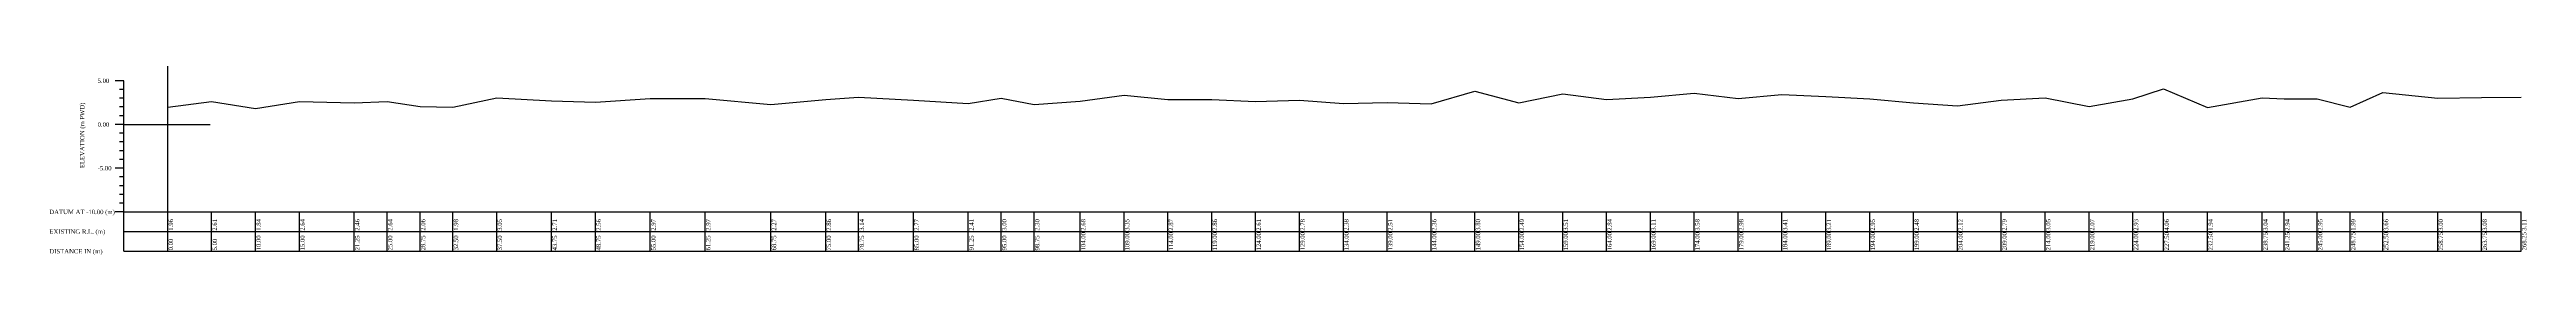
# Model space of a CAD drawing. Header units: metres. Extents: x -148477 to 168932, y -55673 to -2736.
# Drawn here: x -9179.1 to -8896.7, y -18105.9 to -18084.3 of the extents above; entities that cross this region are included whole.
import ezdxf

# ---------------------------------------------------------------- set-up
doc = ezdxf.new("R2010")
doc.units = ezdxf.units.M
doc.styles.add('liza', font='times.ttf', dxfattribs={"height": 2})

msp = doc.modelspace()

# ---------------------------------------------------------------- linework, layer by layer
at = {"color": 6, "linetype": 'Continuous', "lineweight": -3, "ltscale": 0.5}
for p, q in [((-9170.5994, -18085.9743), (-9171.5994, -18085.9743)), ((-9170.5994, -18105.4743), (-9170.5994, -18085.9743)), ((-9165.5994, -18105.4743), (-9165.5994, -18084.3006)), ((-9170.5994, -18086.9743), (-9171.0994, -18086.9743)), ((-9170.5994, -18087.9743), (-9171.0994, -18087.9743)), ((-9170.5994, -18088.9743), (-9171.0994, -18088.9743)), ((-9170.5994, -18090.9743), (-9171.5994, -18090.9743)), ((-9170.5994, -18089.9743), (-9171.0994, -18089.9743)), ((-9170.5994, -18091.9743), (-9171.0994, -18091.9743)), ((-9170.5994, -18090.9743), (-9160.7518, -18090.9743)), ((-9170.5994, -18092.9743), (-9171.0994, -18092.9743)), ((-9170.5994, -18093.9743), (-9171.0994, -18093.9743)), ((-9170.5994, -18094.9743), (-9171.0994, -18094.9743)), ((-9170.5994, -18095.9743), (-9171.5994, -18095.9743)), ((-9170.5994, -18096.9743), (-9171.0994, -18096.9743)), ((-9170.5994, -18097.9743), (-9171.0994, -18097.9743)), ((-9170.5994, -18098.9743), (-9171.0994, -18098.9743)), ((-9170.5994, -18099.9743), (-9171.0994, -18099.9743)), ((-9170.5994, -18100.9743), (-9171.5994, -18100.9743)), ((-9170.5994, -18100.9743), (-8897.3494, -18100.9743)), ((-9170.5994, -18103.2243), (-8897.3494, -18103.2243)), ((-9165.5994, -18105.4743), (-9165.5994, -18100.9743)), ((-9160.5994, -18105.4743), (-9160.5994, -18100.9743)), ((-9155.5994, -18105.4743), (-9155.5994, -18100.9743)), ((-9150.5994, -18105.4743), (-9150.5994, -18100.9743)), ((-9144.3494, -18105.4743), (-9144.3494, -18100.9743)), ((-9140.5994, -18105.4743), (-9140.5994, -18100.9743)), ((-9136.8494, -18105.4743), (-9136.8494, -18100.9743)), ((-9133.0994, -18105.4743), (-9133.0994, -18100.9743)), ((-9128.0994, -18105.4743), (-9128.0994, -18100.9743)), ((-9121.8494, -18105.4743), (-9121.8494, -18100.9743)), ((-9116.8494, -18105.4743), (-9116.8494, -18100.9743)), ((-9110.5994, -18105.4743), (-9110.5994, -18100.9743)), ((-9104.3494, -18105.4743), (-9104.3494, -18100.9743)), ((-9096.8494, -18105.4743), (-9096.8494, -18100.9743)), ((-9090.5994, -18105.4743), (-9090.5994, -18100.9743)), ((-9086.8494, -18105.4743), (-9086.8494, -18100.9743)), ((-9080.5994, -18105.4743), (-9080.5994, -18100.9743)), ((-9074.3494, -18105.4743), (-9074.3494, -18100.9743)), ((-9070.5994, -18105.4743), (-9070.5994, -18100.9743)), ((-9066.8494, -18105.4743), (-9066.8494, -18100.9743)), ((-9061.5994, -18105.4743), (-9061.5994, -18100.9743)), ((-9056.5994, -18105.4743), (-9056.5994, -18100.9743)), ((-9051.5994, -18105.4743), (-9051.5994, -18100.9743)), ((-9046.5994, -18105.4743), (-9046.5994, -18100.9743)), ((-9041.5994, -18105.4743), (-9041.5994, -18100.9743)), ((-9036.5994, -18105.4743), (-9036.5994, -18100.9743)), ((-9031.5994, -18105.4743), (-9031.5994, -18100.9743)), ((-9026.5994, -18105.4743), (-9026.5994, -18100.9743)), ((-9021.5994, -18105.4743), (-9021.5994, -18100.9743)), ((-9016.5994, -18105.4743), (-9016.5994, -18100.9743)), ((-9011.5994, -18105.4743), (-9011.5994, -18100.9743)), ((-9006.5994, -18105.4743), (-9006.5994, -18100.9743)), ((-9001.5994, -18105.4743), (-9001.5994, -18100.9743)), ((-8996.5994, -18105.4743), (-8996.5994, -18100.9743)), ((-8991.5994, -18105.4743), (-8991.5994, -18100.9743)), ((-8986.5994, -18105.4743), (-8986.5994, -18100.9743)), ((-8981.5994, -18105.4743), (-8981.5994, -18100.9743)), ((-8976.5994, -18105.4743), (-8976.5994, -18100.9743)), ((-8971.5994, -18105.4743), (-8971.5994, -18100.9743)), ((-8966.5994, -18105.4743), (-8966.5994, -18100.9743)), ((-8961.5994, -18105.4743), (-8961.5994, -18100.9743)), ((-8956.5994, -18105.4743), (-8956.5994, -18100.9743)), ((-8951.5994, -18105.4743), (-8951.5994, -18100.9743)), ((-8946.5994, -18105.4743), (-8946.5994, -18100.9743)), ((-8941.5994, -18105.4743), (-8941.5994, -18100.9743)), ((-8938.0994, -18105.4743), (-8938.0994, -18100.9743)), ((-8933.0994, -18105.4743), (-8933.0994, -18100.9743)), ((-8926.8494, -18105.4743), (-8926.8494, -18100.9743)), ((-8924.3494, -18105.4743), (-8924.3494, -18100.9743)), ((-8920.5994, -18105.4743), (-8920.5994, -18100.9743)), ((-8916.8494, -18105.4743), (-8916.8494, -18100.9743)), ((-8913.0994, -18105.4743), (-8913.0994, -18100.9743)), ((-8906.8494, -18105.4743), (-8906.8494, -18100.9743)), ((-8901.8494, -18105.4743), (-8901.8494, -18100.9743)), ((-8897.3494, -18105.4743), (-8897.3494, -18100.9743)), ((-9170.5994, -18105.4743), (-8897.3494, -18105.4743))]:
    msp.add_line(p, q, dxfattribs=at)
at = {"color": 5, "linetype": 'Continuous', "lineweight": -3, "ltscale": 0.5}
msp.add_lwpolyline([(-9165.5994, -18089.0143), (-9160.5994, -18088.3643), (-9155.5994, -18089.1343), (-9150.5994, -18088.3343), (-9144.3494, -18088.5143), (-9140.5994, -18088.3343), (-9136.8494, -18088.9143), (-9133.0994, -18088.9943), (-9128.0994, -18087.9243), (-9121.8494, -18088.2643), (-9116.8494, -18088.4143), (-9110.5994, -18088.0043), (-9104.3494, -18088.0043), (-9096.8494, -18088.7043), (-9090.5994, -18088.1143), (-9086.8494, -18087.8343), (-9080.5994, -18088.2043), (-9074.3494, -18088.5643), (-9070.5994, -18087.9743), (-9066.8494, -18088.6743), (-9061.5994, -18088.2943), (-9056.5994, -18087.6243), (-9051.5994, -18088.1043), (-9046.5994, -18088.1143), (-9041.5994, -18088.3643), (-9036.5994, -18088.1943), (-9031.5994, -18088.5943), (-9026.5994, -18088.4643), (-9021.5994, -18088.6143), (-9016.5994, -18087.1743), (-9011.5994, -18088.4843), (-9006.5994, -18087.4643), (-9001.5994, -18088.1343), (-8996.5994, -18087.8643), (-8991.5994, -18087.3943), (-8986.5994, -18087.9943), (-8981.5994, -18087.5643), (-8976.5994, -18087.7643), (-8971.5994, -18088.0243), (-8966.5994, -18088.4943), (-8961.5994, -18088.8543), (-8956.5994, -18088.1843), (-8951.5994, -18087.9243), (-8946.5994, -18088.9043), (-8941.5994, -18088.0443), (-8938.0994, -18086.9143), (-8933.0994, -18089.0343), (-8926.8494, -18087.9343), (-8924.3494, -18088.0343), (-8920.5994, -18088.0243), (-8916.8494, -18088.9843), (-8913.0994, -18087.3143), (-8906.8494, -18087.9743), (-8901.8494, -18087.8943), (-8897.3494, -18087.8643)], dxfattribs=at)

# ---------------------------------------------------------------- texts
at = {"color": 6, "linetype": 'Continuous', "lineweight": -3, "ltscale": 0.5, "char_height": 0.5, "attachment_point": 1, "style": 'liza'}
for s, insert, width in [('5.00', (-9173.5994, -18085.7243), 2), ('0.00', (-9173.5994, -18090.7243), 2), ('-5.00', (-9173.5994, -18095.7243), 2), ('DATUM AT -10.00 (m)', (-9179.0994, -18100.7243), 7.5), ('EXISTING R.L. (m)', (-9179.0994, -18102.9743), 7.5), ('DISTANCE IN (m)', (-9179.0994, -18105.2243), 7.5)]:
    msp.add_mtext(s, dxfattribs=dict(at, insert=insert, width=width))
at = {"color": 6, "linetype": 'Continuous', "lineweight": -3, "ltscale": 0.5, "char_height": 0.5, "attachment_point": 1, "rotation": 90, "style": 'liza'}
for s, insert, width in [('ELEVATION (m PWD)', (-9175.5994, -18095.9743), 10), ('1.96', (-9165.4994, -18103.1243), 2.15), ('2.61', (-9160.4994, -18103.1243), 2.15), ('1.84', (-9155.4994, -18103.1243), 2.15), ('2.64', (-9150.4994, -18103.1243), 2.15), ('2.46', (-9144.2494, -18103.1243), 2.15), ('2.64', (-9140.4994, -18103.1243), 2.15), ('2.06', (-9136.7494, -18103.1243), 2.15), ('1.98', (-9132.9994, -18103.1243), 2.15), ('3.05', (-9127.9994, -18103.1243), 2.15), ('2.71', (-9121.7494, -18103.1243), 2.15), ('2.56', (-9116.7494, -18103.1243), 2.15), ('2.97', (-9110.4994, -18103.1243), 2.15), ('2.97', (-9104.2494, -18103.1243), 2.15), ('2.27', (-9096.7494, -18103.1243), 2.15), ('2.86', (-9090.4994, -18103.1243), 2.15), ('3.14', (-9086.7494, -18103.1243), 2.15), ('2.77', (-9080.4994, -18103.1243), 2.15), ('2.41', (-9074.2494, -18103.1243), 2.15), ('3.00', (-9070.4994, -18103.1243), 2.15), ('2.30', (-9066.7494, -18103.1243), 2.15), ('2.68', (-9061.4994, -18103.1243), 2.15), ('104.00', (-9061.4994, -18105.3743), 2.15), ('109.00', (-9056.4994, -18105.3743), 2.15), ('3.35', (-9056.4994, -18103.1243), 2.15), ('2.87', (-9051.4994, -18103.1243), 2.15), ('114.00', (-9051.4994, -18105.3743), 2.15), ('2.86', (-9046.4994, -18103.1243), 2.15), ('119.00', (-9046.4994, -18105.3743), 2.15), ('124.00', (-9041.4994, -18105.3743), 2.15), ('2.61', (-9041.4994, -18103.1243), 2.15), ('2.78', (-9036.4994, -18103.1243), 2.15), ('129.00', (-9036.4994, -18105.3743), 2.15), ('2.38', (-9031.4994, -18103.1243), 2.15), ('134.00', (-9031.4994, -18105.3743), 2.15), ('139.00', (-9026.4994, -18105.3743), 2.15), ('2.51', (-9026.4994, -18103.1243), 2.15), ('144.00', (-9021.4994, -18105.3743), 2.15), ('2.36', (-9021.4994, -18103.1243), 2.15), ('3.80', (-9016.4994, -18103.1243), 2.15), ('149.00', (-9016.4994, -18105.3743), 2.15), ('154.00', (-9011.4994, -18105.3743), 2.15), ('2.49', (-9011.4994, -18103.1243), 2.15), ('159.00', (-9006.4994, -18105.3743), 2.15), ('3.51', (-9006.4994, -18103.1243), 2.15), ('2.84', (-9001.4994, -18103.1243), 2.15), ('164.00', (-9001.4994, -18105.3743), 2.15), ('169.00', (-8996.4994, -18105.3743), 2.15), ('3.11', (-8996.4994, -18103.1243), 2.15), ('3.58', (-8991.4994, -18103.1243), 2.15), ('174.00', (-8991.4994, -18105.3743), 2.15), ('2.98', (-8986.4994, -18103.1243), 2.15), ('179.00', (-8986.4994, -18105.3743), 2.15), ('184.00', (-8981.4994, -18105.3743), 2.15), ('3.41', (-8981.4994, -18103.1243), 2.15), ('189.00', (-8976.4994, -18105.3743), 2.15), ('3.21', (-8976.4994, -18103.1243), 2.15), ('194.00', (-8971.4994, -18105.3743), 2.15), ('2.95', (-8971.4994, -18103.1243), 2.15), ('2.48', (-8966.4994, -18103.1243), 2.15), ('199.00', (-8966.4994, -18105.3743), 2.15), ('204.00', (-8961.4994, -18105.3743), 2.15), ('2.12', (-8961.4994, -18103.1243), 2.15), ('209.00', (-8956.4994, -18105.3743), 2.15), ('2.79', (-8956.4994, -18103.1243), 2.15), ('3.05', (-8951.4994, -18103.1243), 2.15), ('214.00', (-8951.4994, -18105.3743), 2.15), ('2.07', (-8946.4994, -18103.1243), 2.15), ('219.00', (-8946.4994, -18105.3743), 2.15), ('224.00', (-8941.4994, -18105.3743), 2.15), ('2.93', (-8941.4994, -18103.1243), 2.15), ('4.06', (-8937.9994, -18103.1243), 2.15), ('227.50', (-8937.9994, -18105.3743), 2.15), ('232.50', (-8932.9994, -18105.3743), 2.15), ('1.94', (-8932.9994, -18103.1243), 2.15), ('3.04', (-8926.7494, -18103.1243), 2.15), ('238.75', (-8926.7494, -18105.3743), 2.15), ('2.94', (-8924.2494, -18103.1243), 2.15), ('241.25', (-8924.2494, -18105.3743), 2.15), ('245.00', (-8920.4994, -18105.3743), 2.15), ('2.95', (-8920.4994, -18103.1243), 2.15), ('248.75', (-8916.7494, -18105.3743), 2.15), ('1.99', (-8916.7494, -18103.1243), 2.15), ('252.50', (-8912.9994, -18105.3743), 2.15), ('3.66', (-8912.9994, -18103.1243), 2.15), ('3.00', (-8906.7494, -18103.1243), 2.15), ('258.75', (-8906.7494, -18105.3743), 2.15), ('3.08', (-8901.7494, -18103.1243), 2.15), ('263.75', (-8901.7494, -18105.3743), 2.15), ('268.25', (-8897.2494, -18105.3743), 2.15), ('3.11', (-8897.2494, -18103.1243), 2.15), ('0.00', (-9165.4994, -18105.3743), 2.15), ('5.00', (-9160.4994, -18105.3743), 2.15), ('10.00', (-9155.4994, -18105.3743), 2.15), ('15.00', (-9150.4994, -18105.3743), 2.15), ('21.25', (-9144.2494, -18105.3743), 2.15), ('25.00', (-9140.4994, -18105.3743), 2.15), ('28.75', (-9136.7494, -18105.3743), 2.15), ('32.50', (-9132.9994, -18105.3743), 2.15), ('37.50', (-9127.9994, -18105.3743), 2.15), ('43.75', (-9121.7494, -18105.3743), 2.15), ('48.75', (-9116.7494, -18105.3743), 2.15), ('55.00', (-9110.4994, -18105.3743), 2.15), ('61.25', (-9104.2494, -18105.3743), 2.15), ('68.75', (-9096.7494, -18105.3743), 2.15), ('75.00', (-9090.4994, -18105.3743), 2.15), ('78.75', (-9086.7494, -18105.3743), 2.15), ('85.00', (-9080.4994, -18105.3743), 2.15), ('91.25', (-9074.2494, -18105.3743), 2.15), ('95.00', (-9070.4994, -18105.3743), 2.15), ('98.75', (-9066.7494, -18105.3743), 2.15)]:
    msp.add_mtext(s, dxfattribs=dict(at, insert=insert, width=width))

doc.saveas('drawing.dxf')
